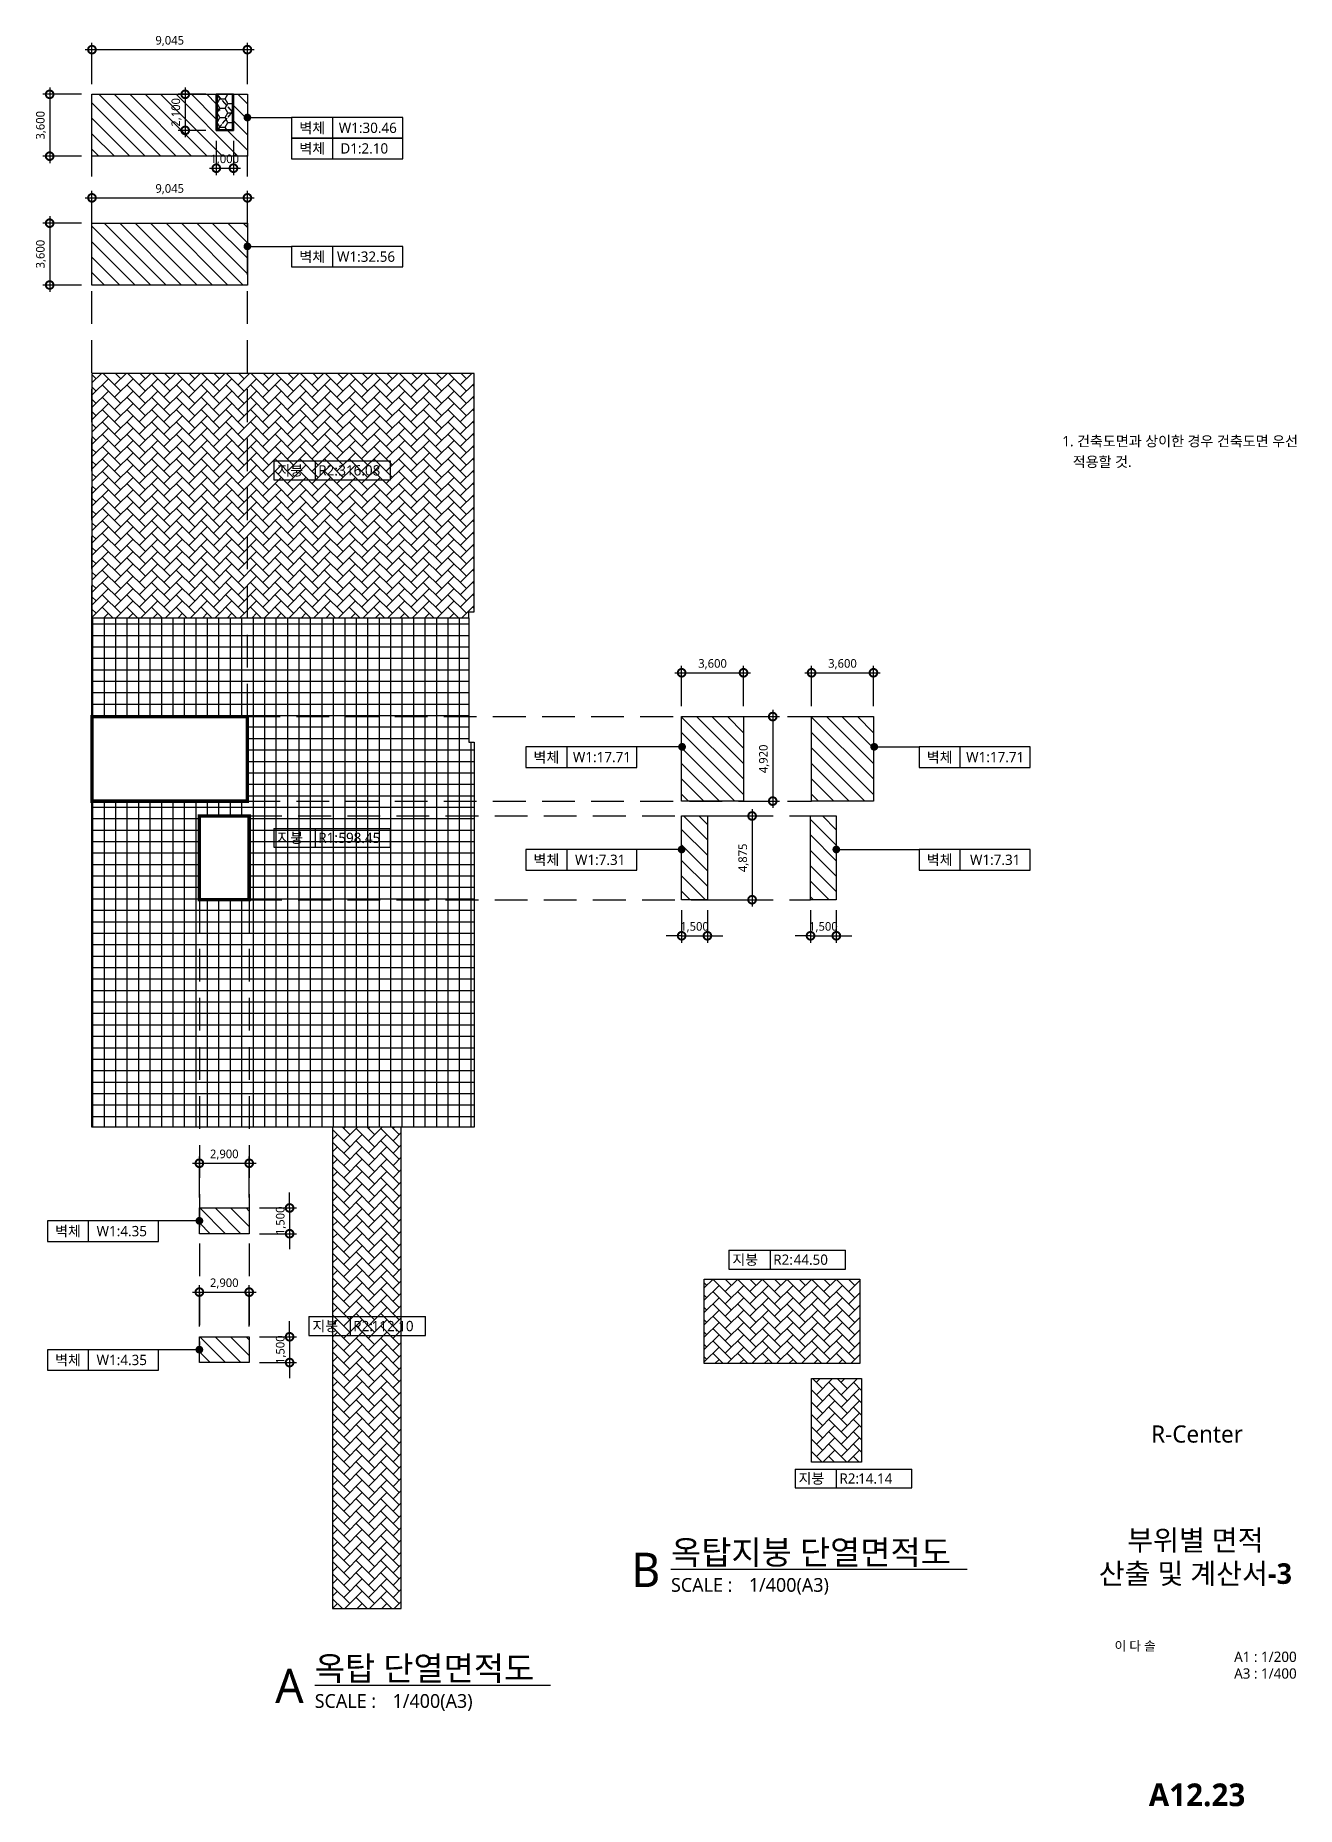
# Model space of a CAD drawing. Header units: millimetres. Extents: x 9300 to 665690, y 4200 to 114736.
# Drawn here: x 424112 to 497490, y 5915 to 109009 of the extents above; entities that cross this region are included whole.
import ezdxf
from ezdxf.enums import TextEntityAlignment as Align

# ---------------------------------------------------------------- set-up
doc = ezdxf.new("R2010")
doc.units = ezdxf.units.MM
doc.header["$LTSCALE"] = 200
for name, pattern in [('HIDDEN2', [4.7625, 3.175, -1.5875]), ('PHANTOM2', [1.25, 0.625, -0.125, 0.125, -0.125, 0.125, -0.125]), ('XR-ELEV$0$XR02-F23-FS-2-E$0$SK_DASHDOT', [12, 10, -1, 0, -1])]:
    doc.linetypes.add(name, pattern=pattern)
doc.layers.get('DEFPOINTS').update_dxf_attribs({"color": 137})
for name, color, linetype in [('DIM-INT', 7, 'Continuous'), ('DOOR', 6, 'Continuous'), ('ELE4', 4, 'Continuous'), ('ETC-보조선', 7, 'Continuous'), ('HAT', 8, 'Continuous'), ('SYM', 6, 'Continuous'), ('SYM-LEAD', 6, 'Continuous'), ('TEXT', 3, 'Continuous'), ('TEXT-NOTE', 6, 'Continuous'), ('XR-SHEET$0$TITLE', 7, 'Continuous'), ('XR-SHEET$1$SHT', 5, 'Continuous'), ('XR-SHEET$1$TEXT', 3, 'Continuous'), ('방화구획(기존 가운건축 계획)', 243, 'Continuous')]:
    doc.layers.add(name, color=color, linetype=linetype)
doc.styles.add('$0$스타일1', font='malgun.ttf')
doc.styles.add('XR-SHEET$0$굴림체(옥산)', font='GulimChe.ttf')
doc.styles.add('맑은고딕B', font='malgunbd.ttf')
doc.styles.add('스타일1', font='malgun.ttf')
doc.styles.add('스타일2', font='malgunbd.ttf')
doc.dimstyles.new('CJA', dxfattribs={"dimscale": 300, "dimtxt": 2.7, "dimasz": 1, "dimexe": 2, "dimexo": 3, "dimgap": 1, "dimtad": 1, "dimdec": 0, "dimzin": 1, "dimdsep": 46, "dimlunit": 6, "dimtxsty": '$0$스타일1', "dimblk": 'CJDOT', "dimcen": 0.09, "dimdle": 1, "dimclrd": 256, "dimclre": 256, "dimclrt": 3, "dimadec": 0, "dimazin": 0, "dimtfac": 1, "dimtdec": 0, "dimtix": 1, "dimtmove": 2, "dimatfit": 3, "dimldrblk": 'CJDOT', "dimfxl": 1, "dimtolj": 1, "dimtzin": 1, "dimarcsym": 0})
doc.dimstyles.new('DIM-QD 1', dxfattribs={"dimtxt": 3, "dimasz": 1.5, "dimexe": 1, "dimexo": 0, "dimgap": 1, "dimtad": 1, "dimdec": 3, "dimdsep": 46, "dimlunit": 6, "dimtxsty": '$0$스타일1', "dimblk1": 'ARCHTICK', "dimblk2": 'ARCHTICK', "dimsah": 1, "dimcen": 0, "dimclrd": 256, "dimclre": 256, "dimclrt": 3, "dimazin": 2, "dimtfac": 1, "dimtdec": 3, "dimtix": 1, "dimtmove": 2, "dimatfit": 3, "dimldrblk": 'ARCHTICK', "dimfxl": 1, "dimtolj": 1, "dimtzin": 0, "dimarcsym": 0})
pattern_1 = [(135, (-31544.64, 7251.75), (-449.0128, -449.0128), [])]
pattern_2 = [(135, (-2130.5, 12056.3), (-449.0128, -449.0128), [])]

msp = doc.modelspace()

# ---------------------------------------------------------------- texts
at = {"layer": 'TEXT', "style": '스타일1'}
for s, p in [('1. 건축도면과 상이한 경우 건축도면 우선', (483856.9, 84911.1)), ('   적용할 것.', (483856.9, 83711.1))]:
    msp.add_text(s, height=600, dxfattribs=at).set_placement(p, align=Align.BOTTOM_LEFT)
msp.add_text('R-Center', height=1000, dxfattribs=at).set_placement((491700, 27600), align=Align.MIDDLE_CENTER)

# ---------------------------------------------------------------- blocks, each defined once
blk = doc.blocks.new('XR-SHEET$0$TITLE')
at = {"layer": 'XR-SHEET$0$TITLE', "true_color": 0x000000, "style": 'XR-SHEET$0$굴림체(옥산)'}
for tag, height, p in [('동명칭', 6, (776.77, -457.26)), ('SCALE-A1', 3, (797.5, -522)), ('SCALE-A3', 3, (797.5, -527)), ('DATA', 3, (797.5, -540))]:
    blk.add_attdef(tag, text='', height=height, dxfattribs=at).set_placement(p, align=Align.MIDDLE)
for tag, height, p in [('TITLE1', 6, (776.5, -479.4)), ('TITLE4', 6, (776.5, -484.39)), ('TITLE2', 6, (776.5, -489)), ('TITLE5', 6, (776.5, -493.99)), ('TITLE3', 6, (776.5, -498.7)), ('NAME-1', 3, (760.16, -517.5)), ('NAME-2', 3, (760.16, -526.5)), ('A0.00', 7, (776.5, -561))]:
    blk.add_attdef(tag, text='', height=height, dxfattribs=at).set_placement(p, align=Align.MIDDLE_CENTER)
blk = doc.blocks.new('_DotSmall')
at = {"color": 0, "linetype": 'ByBlock', "const_width": 0.5}
blk.add_lwpolyline([(-0.0625, 0, 1), (0.0625, 0, 1)], format="xyb", close=True, dxfattribs=at)
blk = doc.blocks.new('*D63')
at = {"layer": 'DEFPOINTS', "color": 0, "transparency": 16777216}
for p in [(434635, 105580), (432825, 103480), (434635, 103480)]:
    blk.add_point(p, dxfattribs=at)
at = {"layer": 'DIM-INT', "color": 7, "lineweight": -2, "transparency": 16777216}
for p, q in [((434035, 105580), (432425, 105580)), ((432825, 105980), (432825, 103080)), ((434035, 103480), (432425, 103480))]:
    blk.add_line(p, q, dxfattribs=at)
at = {"layer": 'DIM-INT', "color": 7, "lineweight": -2, "transparency": 16777216, "xscale": 900, "yscale": 900, "zscale": 900}
for p, rotation in [((432825, 105580), 90), ((432825, 103480), 270)]:
    blk.add_blockref('_DotSmall', p, dxfattribs=dict(at, rotation=rotation))
at = {"layer": 'DIM-INT', "color": 3, "transparency": 16777216, "insert": (432323, 104530), "char_height": 500, "attachment_point": 5, "rotation": 90, "style": '스타일1'}
blk.add_mtext('\\A1;2,100', dxfattribs=at)
blk = doc.blocks.new('CJDOT')
blk.add_line((-2, 0), (2, 0))
at = {"const_width": 0.5}
blk.add_lwpolyline([(-0.25, 0, 1), (0.25, 0, 1)], format="xyb", close=True, dxfattribs=at)
blk = doc.blocks.new('*D64')
at = {"layer": 'DEFPOINTS', "color": 0, "transparency": 16777216}
for p in [(434635, 103480), (435635, 103480), (435635, 101280)]:
    blk.add_point(p, dxfattribs=at)
at = {"layer": 'DIM-INT', "color": 7, "lineweight": -2, "transparency": 16777216}
for p, q in [((434635, 102880), (434635, 100880)), ((435635, 102880), (435635, 100880)), ((434235, 101280), (436035, 101280))]:
    blk.add_line(p, q, dxfattribs=at)
at = {"layer": 'DIM-INT', "color": 7, "lineweight": -2, "transparency": 16777216, "xscale": 900, "yscale": 900, "zscale": 900, "rotation": 180}
blk.add_blockref('_DotSmall', (434635, 101280), dxfattribs=at)
at = {"layer": 'DIM-INT', "color": 7, "lineweight": -2, "transparency": 16777216, "xscale": 900, "yscale": 900, "zscale": 900}
blk.add_blockref('_DotSmall', (435635, 101280), dxfattribs=at)
at = {"layer": 'DIM-INT', "color": 3, "transparency": 16777216, "insert": (435125, 101782), "char_height": 500, "attachment_point": 5, "style": '스타일1'}
blk.add_mtext('\\A1;1,000', dxfattribs=at)
blk = doc.blocks.new('에너지3')
at = {"layer": 'TEXT-NOTE', "color": 6}
for p, q in [((-5100, 0), (5100, 0)), ((-5100, 0), (-5100, -1650)), ((-1500, 0), (-1500, -1650)), ((5100, -1650), (5100, 0)), ((-5100, -1650), (5100, -1650))]:
    blk.add_line(p, q, dxfattribs=at)
at = {"layer": 'TEXT-NOTE', "color": 3, "style": '스타일1'}
for tag, p in [('바닥', (-4800, -824)), ('F1:', (-1221, -824)), ('000.00', (1147, -824))]:
    blk.add_attdef(tag, text='', height=900, dxfattribs=at).set_placement(p, align=Align.MIDDLE_LEFT)
blk = doc.blocks.new('_ARCHTICK')
at = {"color": 0, "linetype": 'ByBlock', "const_width": 0.15}
blk.add_lwpolyline([(-0.5, -0.5), (0.5, 0.5)], dxfattribs=at)
blk = doc.blocks.new('SECTION ROOM NAME')
at = {"layer": 'TEXT-NOTE', "color": 6}
for p, q in [((-261, 0), (1769, 0)), ((1769, 0), (1769, -600)), ((1769, -600), (-261, -600))]:
    blk.add_line(p, q, dxfattribs=at)
blk.add_lwpolyline([(-1461, 0), (-261, 0), (-261, -600), (-1461, -600)], close=True, dxfattribs=at)
at = {"layer": 'TEXT-NOTE', "color": 3, "style": '스타일1'}
for tag, p in [('101', (-908, -298)), ('실명', (754, -341))]:
    blk.add_attdef(tag, text='', height=300, dxfattribs=at).set_placement(p, align=Align.MIDDLE)
blk = doc.blocks.new('*D49')
at = {"layer": 'DEFPOINTS', "color": 0, "transparency": 16777216}
for p in [(427400, 105580), (424940, 101980), (427400, 101980)]:
    blk.add_point(p, dxfattribs=at)
at = {"layer": 'DIM-INT', "color": 7, "lineweight": -2, "transparency": 16777216}
for p, q in [((426800, 105580), (424540, 105580)), ((424940, 105980), (424940, 101580)), ((426800, 101980), (424540, 101980))]:
    blk.add_line(p, q, dxfattribs=at)
at = {"layer": 'DIM-INT', "color": 7, "lineweight": -2, "transparency": 16777216, "xscale": 900, "yscale": 900, "zscale": 900}
for p, rotation in [((424940, 105580), 90), ((424940, 101980), 270)]:
    blk.add_blockref('_DotSmall', p, dxfattribs=dict(at, rotation=rotation))
at = {"layer": 'DIM-INT', "color": 3, "transparency": 16777216, "insert": (424440, 103780), "char_height": 500, "attachment_point": 5, "rotation": 90, "style": '스타일1'}
blk.add_mtext('\\A1;3,600', dxfattribs=at)
blk = doc.blocks.new('*D50')
at = {"layer": 'DEFPOINTS', "color": 0, "transparency": 16777216}
for p in [(436445, 108180), (427400, 105580), (436445, 105580)]:
    blk.add_point(p, dxfattribs=at)
at = {"layer": 'DIM-INT', "color": 7, "lineweight": -2, "transparency": 16777216}
for p, q in [((427400, 106180), (427400, 108580)), ((436445, 106180), (436445, 108580)), ((427000, 108180), (436845, 108180))]:
    blk.add_line(p, q, dxfattribs=at)
at = {"layer": 'DIM-INT', "color": 7, "lineweight": -2, "transparency": 16777216, "xscale": 900, "yscale": 900, "zscale": 900, "rotation": 180}
blk.add_blockref('_DotSmall', (427400, 108180), dxfattribs=at)
at = {"layer": 'DIM-INT', "color": 7, "lineweight": -2, "transparency": 16777216, "xscale": 900, "yscale": 900, "zscale": 900}
blk.add_blockref('_DotSmall', (436445, 108180), dxfattribs=at)
at = {"layer": 'DIM-INT', "color": 3, "transparency": 16777216, "insert": (431923, 108681), "char_height": 500, "attachment_point": 5, "style": '스타일1'}
blk.add_mtext('\\A1;9,045', dxfattribs=at)
blk = doc.blocks.new('*D51')
at = {"layer": 'DEFPOINTS', "color": 0, "transparency": 16777216}
for p in [(427400, 98080), (424940, 94480), (427400, 94480)]:
    blk.add_point(p, dxfattribs=at)
at = {"layer": 'DIM-INT', "color": 7, "lineweight": -2, "transparency": 16777216}
for p, q in [((426800, 98080), (424540, 98080)), ((424940, 98480), (424940, 94080)), ((426800, 94480), (424540, 94480))]:
    blk.add_line(p, q, dxfattribs=at)
at = {"layer": 'DIM-INT', "color": 7, "lineweight": -2, "transparency": 16777216, "xscale": 900, "yscale": 900, "zscale": 900}
for p, rotation in [((424940, 98080), 90), ((424940, 94480), 270)]:
    blk.add_blockref('_DotSmall', p, dxfattribs=dict(at, rotation=rotation))
at = {"layer": 'DIM-INT', "color": 3, "transparency": 16777216, "insert": (424440, 96280), "char_height": 500, "attachment_point": 5, "rotation": 90, "style": '스타일1'}
blk.add_mtext('\\A1;3,600', dxfattribs=at)
blk = doc.blocks.new('*D52')
at = {"layer": 'DEFPOINTS', "color": 0, "transparency": 16777216}
for p in [(436445, 99555), (427400, 98080), (436445, 98080)]:
    blk.add_point(p, dxfattribs=at)
at = {"layer": 'DIM-INT', "color": 7, "lineweight": -2, "transparency": 16777216}
for p, q in [((427000, 99555), (436845, 99555)), ((427400, 98680), (427400, 99955)), ((436445, 98680), (436445, 99955))]:
    blk.add_line(p, q, dxfattribs=at)
at = {"layer": 'DIM-INT', "color": 7, "lineweight": -2, "transparency": 16777216, "xscale": 900, "yscale": 900, "zscale": 900, "rotation": 180}
blk.add_blockref('_DotSmall', (427400, 99555), dxfattribs=at)
at = {"layer": 'DIM-INT', "color": 7, "lineweight": -2, "transparency": 16777216, "xscale": 900, "yscale": 900, "zscale": 900}
blk.add_blockref('_DotSmall', (436445, 99555), dxfattribs=at)
at = {"layer": 'DIM-INT', "color": 3, "transparency": 16777216, "insert": (431923, 100056), "char_height": 500, "attachment_point": 5, "style": '스타일1'}
blk.add_mtext('\\A1;9,045', dxfattribs=at)
blk = doc.blocks.new('*D53')
at = {"layer": 'DEFPOINTS', "color": 0, "transparency": 16777216}
for p in [(465311, 69360), (465311, 64440), (467011, 64440)]:
    blk.add_point(p, dxfattribs=at)
at = {"layer": 'DIM-INT', "color": 7, "lineweight": -2, "transparency": 16777216}
for p, q in [((465911, 69360), (467411, 69360)), ((467011, 69760), (467011, 64040)), ((465911, 64440), (467411, 64440))]:
    blk.add_line(p, q, dxfattribs=at)
at = {"layer": 'DIM-INT', "color": 7, "lineweight": -2, "transparency": 16777216, "xscale": 900, "yscale": 900, "zscale": 900}
for p, rotation in [((467011, 69360), 90), ((467011, 64440), 270)]:
    blk.add_blockref('_DotSmall', p, dxfattribs=dict(at, rotation=rotation))
at = {"layer": 'DIM-INT', "color": 3, "transparency": 16777216, "insert": (466510, 66900), "char_height": 500, "attachment_point": 5, "rotation": 90, "style": '스타일1'}
blk.add_mtext('\\A1;4,920', dxfattribs=at)
blk = doc.blocks.new('*D54')
at = {"layer": 'DEFPOINTS', "color": 0, "transparency": 16777216}
for p in [(465311, 71910), (461711, 69360), (465311, 69360)]:
    blk.add_point(p, dxfattribs=at)
at = {"layer": 'DIM-INT', "color": 7, "lineweight": -2, "transparency": 16777216}
for p, q in [((461711, 69960), (461711, 72310)), ((465311, 69960), (465311, 72310)), ((461311, 71910), (465711, 71910))]:
    blk.add_line(p, q, dxfattribs=at)
at = {"layer": 'DIM-INT', "color": 7, "lineweight": -2, "transparency": 16777216, "xscale": 900, "yscale": 900, "zscale": 900, "rotation": 180}
blk.add_blockref('_DotSmall', (461711, 71910), dxfattribs=at)
at = {"layer": 'DIM-INT', "color": 7, "lineweight": -2, "transparency": 16777216, "xscale": 900, "yscale": 900, "zscale": 900}
blk.add_blockref('_DotSmall', (465311, 71910), dxfattribs=at)
at = {"layer": 'DIM-INT', "color": 3, "transparency": 16777216, "insert": (463511, 72410), "char_height": 500, "attachment_point": 5, "style": '스타일1'}
blk.add_mtext('\\A1;3,600', dxfattribs=at)
blk = doc.blocks.new('*D55')
at = {"layer": 'DEFPOINTS', "color": 0, "transparency": 16777216}
for p in [(463211, 63575), (463211, 58700), (465811, 58700)]:
    blk.add_point(p, dxfattribs=at)
at = {"layer": 'DIM-INT', "color": 7, "lineweight": -2, "transparency": 16777216}
for p, q in [((465811, 63975), (465811, 58300)), ((463811, 63575), (466211, 63575)), ((463811, 58700), (466211, 58700))]:
    blk.add_line(p, q, dxfattribs=at)
at = {"layer": 'DIM-INT', "color": 7, "lineweight": -2, "transparency": 16777216, "xscale": 900, "yscale": 900, "zscale": 900}
for p, rotation in [((465811, 63575), 90), ((465811, 58700), 270)]:
    blk.add_blockref('_DotSmall', p, dxfattribs=dict(at, rotation=rotation))
at = {"layer": 'DIM-INT', "color": 3, "transparency": 16777216, "insert": (465310, 61138), "char_height": 500, "attachment_point": 5, "rotation": 90, "style": '스타일1'}
blk.add_mtext('\\A1;4,875', dxfattribs=at)
blk = doc.blocks.new('*D56')
at = {"layer": 'DEFPOINTS', "color": 0, "transparency": 16777216}
for p in [(461711, 58700), (463211, 58700), (463211, 56600)]:
    blk.add_point(p, dxfattribs=at)
at = {"layer": 'DIM-INT', "color": 7, "lineweight": -2, "transparency": 16777216}
for p, q in [((461711, 58100), (461711, 56200)), ((463211, 58100), (463211, 56200)), ((461711, 56600), (460811, 56600)), ((461711, 56600), (463211, 56600)), ((463211, 56600), (464111, 56600))]:
    blk.add_line(p, q, dxfattribs=at)
at = {"layer": 'DIM-INT', "color": 7, "lineweight": -2, "transparency": 16777216, "xscale": 900, "yscale": 900, "zscale": 900}
blk.add_blockref('_DotSmall', (461711, 56600), dxfattribs=at)
at = {"layer": 'DIM-INT', "color": 7, "lineweight": -2, "transparency": 16777216, "xscale": 900, "yscale": 900, "zscale": 900, "rotation": 180}
blk.add_blockref('_DotSmall', (463211, 56600), dxfattribs=at)
at = {"layer": 'DIM-INT', "color": 3, "transparency": 16777216, "insert": (462461, 57102), "char_height": 500, "attachment_point": 5, "style": '스타일1'}
blk.add_mtext('\\A1;1,500', dxfattribs=at)
blk = doc.blocks.new('*D57')
at = {"layer": 'DEFPOINTS', "color": 0, "transparency": 16777216}
for p in [(469211, 58700), (470711, 58700), (470711, 56600)]:
    blk.add_point(p, dxfattribs=at)
at = {"layer": 'DIM-INT', "color": 7, "lineweight": -2, "transparency": 16777216}
for p, q in [((469211, 58100), (469211, 56200)), ((470711, 58100), (470711, 56200)), ((469211, 56600), (468311, 56600)), ((469211, 56600), (470711, 56600)), ((470711, 56600), (471611, 56600))]:
    blk.add_line(p, q, dxfattribs=at)
at = {"layer": 'DIM-INT', "color": 7, "lineweight": -2, "transparency": 16777216, "xscale": 900, "yscale": 900, "zscale": 900}
blk.add_blockref('_DotSmall', (469211, 56600), dxfattribs=at)
at = {"layer": 'DIM-INT', "color": 7, "lineweight": -2, "transparency": 16777216, "xscale": 900, "yscale": 900, "zscale": 900, "rotation": 180}
blk.add_blockref('_DotSmall', (470711, 56600), dxfattribs=at)
at = {"layer": 'DIM-INT', "color": 3, "transparency": 16777216, "insert": (469961, 57102), "char_height": 500, "attachment_point": 5, "style": '스타일1'}
blk.add_mtext('\\A1;1,500', dxfattribs=at)
blk = doc.blocks.new('*D58')
at = {"layer": 'DEFPOINTS', "color": 0, "transparency": 16777216}
for p in [(436550, 40760), (436550, 39260), (438900, 39260)]:
    blk.add_point(p, dxfattribs=at)
at = {"layer": 'DIM-INT', "color": 7, "lineweight": -2, "transparency": 16777216}
for p, q in [((438900, 40760), (438900, 41660)), ((437150, 40760), (439300, 40760)), ((438900, 40760), (438900, 39260)), ((437150, 39260), (439300, 39260)), ((438900, 39260), (438900, 38360))]:
    blk.add_line(p, q, dxfattribs=at)
at = {"layer": 'DIM-INT', "color": 7, "lineweight": -2, "transparency": 16777216, "xscale": 900, "yscale": 900, "zscale": 900}
for p, rotation in [((438900, 40760), 270), ((438900, 39260), 90)]:
    blk.add_blockref('_DotSmall', p, dxfattribs=dict(at, rotation=rotation))
at = {"layer": 'DIM-INT', "color": 3, "transparency": 16777216, "insert": (438398, 40010), "char_height": 500, "attachment_point": 5, "rotation": 90, "style": '스타일1'}
blk.add_mtext('\\A1;1,500', dxfattribs=at)
blk = doc.blocks.new('*D59')
at = {"layer": 'DEFPOINTS', "color": 0, "transparency": 16777216}
for p in [(436550, 43360), (433650, 40760), (436550, 40760)]:
    blk.add_point(p, dxfattribs=at)
at = {"layer": 'DIM-INT', "color": 7, "lineweight": -2, "transparency": 16777216}
for p, q in [((433250, 43360), (436950, 43360)), ((433650, 41360), (433650, 43760)), ((436550, 41360), (436550, 43760))]:
    blk.add_line(p, q, dxfattribs=at)
at = {"layer": 'DIM-INT', "color": 7, "lineweight": -2, "transparency": 16777216, "xscale": 900, "yscale": 900, "zscale": 900, "rotation": 180}
blk.add_blockref('_DotSmall', (433650, 43360), dxfattribs=at)
at = {"layer": 'DIM-INT', "color": 7, "lineweight": -2, "transparency": 16777216, "xscale": 900, "yscale": 900, "zscale": 900}
blk.add_blockref('_DotSmall', (436550, 43360), dxfattribs=at)
at = {"layer": 'DIM-INT', "color": 3, "transparency": 16777216, "insert": (435100, 43861), "char_height": 500, "attachment_point": 5, "style": '스타일1'}
blk.add_mtext('\\A1;2,900', dxfattribs=at)
blk = doc.blocks.new('*D60')
at = {"layer": 'DEFPOINTS', "color": 0, "transparency": 16777216}
for p in [(436550, 33260), (436550, 31760), (438900, 31760)]:
    blk.add_point(p, dxfattribs=at)
at = {"layer": 'DIM-INT', "color": 7, "lineweight": -2, "transparency": 16777216}
for p, q in [((438900, 33260), (438900, 34160)), ((437150, 33260), (439300, 33260)), ((438900, 33260), (438900, 31760)), ((437150, 31760), (439300, 31760)), ((438900, 31760), (438900, 30860))]:
    blk.add_line(p, q, dxfattribs=at)
at = {"layer": 'DIM-INT', "color": 7, "lineweight": -2, "transparency": 16777216, "xscale": 900, "yscale": 900, "zscale": 900}
for p, rotation in [((438900, 33260), 270), ((438900, 31760), 90)]:
    blk.add_blockref('_DotSmall', p, dxfattribs=dict(at, rotation=rotation))
at = {"layer": 'DIM-INT', "color": 3, "transparency": 16777216, "insert": (438398, 32510), "char_height": 500, "attachment_point": 5, "rotation": 90, "style": '스타일1'}
blk.add_mtext('\\A1;1,500', dxfattribs=at)
blk = doc.blocks.new('*D61')
at = {"layer": 'DEFPOINTS', "color": 0, "transparency": 16777216}
for p in [(436550, 35860), (433650, 33260), (436550, 33260)]:
    blk.add_point(p, dxfattribs=at)
at = {"layer": 'DIM-INT', "color": 7, "lineweight": -2, "transparency": 16777216}
for p, q in [((433650, 33860), (433650, 36260)), ((436550, 33860), (436550, 36260)), ((433250, 35860), (436950, 35860))]:
    blk.add_line(p, q, dxfattribs=at)
at = {"layer": 'DIM-INT', "color": 7, "lineweight": -2, "transparency": 16777216, "xscale": 900, "yscale": 900, "zscale": 900, "rotation": 180}
blk.add_blockref('_DotSmall', (433650, 35860), dxfattribs=at)
at = {"layer": 'DIM-INT', "color": 7, "lineweight": -2, "transparency": 16777216, "xscale": 900, "yscale": 900, "zscale": 900}
blk.add_blockref('_DotSmall', (436550, 35860), dxfattribs=at)
at = {"layer": 'DIM-INT', "color": 3, "transparency": 16777216, "insert": (435100, 36361), "char_height": 500, "attachment_point": 5, "style": '스타일1'}
blk.add_mtext('\\A1;2,900', dxfattribs=at)
blk = doc.blocks.new('dwgtitle')
at = {"layer": 'SYM', "color": 3, "style": '스타일1'}
blk.add_text('SCALE :', height=4, dxfattribs=at).set_placement((12.25, -1.4))
for tag, p, height in [('%%UTITLE', (12.25, 6.59), 7), ('1/100', (34.89, -1.4), 4)]:
    blk.add_attdef(tag, p, '', height=height, dxfattribs=at)
at = {"layer": 'SYM', "color": 6, "style": '스타일2'}
blk.add_attdef('A', text='', height=10, dxfattribs=at).set_placement((4.89, 5), align=Align.MIDDLE)
blk = doc.blocks.new('*D145')
at = {"layer": 'DEFPOINTS', "color": 0, "transparency": 16777216}
for p in [(472871, 71910), (469271, 69360), (472871, 69360)]:
    blk.add_point(p, dxfattribs=at)
at = {"layer": 'DIM-INT', "color": 7, "lineweight": -2, "transparency": 16777216}
for p, q in [((469271, 69960), (469271, 72310)), ((472871, 69960), (472871, 72310)), ((468871, 71910), (473271, 71910))]:
    blk.add_line(p, q, dxfattribs=at)
at = {"layer": 'DIM-INT', "color": 7, "lineweight": -2, "transparency": 16777216, "xscale": 900, "yscale": 900, "zscale": 900, "rotation": 180}
blk.add_blockref('_DotSmall', (469271, 71910), dxfattribs=at)
at = {"layer": 'DIM-INT', "color": 7, "lineweight": -2, "transparency": 16777216, "xscale": 900, "yscale": 900, "zscale": 900}
blk.add_blockref('_DotSmall', (472871, 71910), dxfattribs=at)
at = {"layer": 'DIM-INT', "color": 3, "transparency": 16777216, "insert": (471071, 72410), "char_height": 500, "attachment_point": 5, "style": '스타일1'}
blk.add_mtext('\\A1;3,600', dxfattribs=at)

# ---------------------------------------------------------------- dimensions: what is measured, and where the dimension line sits
at = {"layer": 'DIM-INT'}
for base, p1, p2, angle, override, picture, middle in [((436445, 108180.4), (427400, 105580.4), (436445, 105580.4), 180, {"dimscale": 200, "dimtxt": 2.5, "dimasz": 4.5, "dimtxsty": '스타일1', "dimblk1": 'DotSmall', "dimblk2": 'DotSmall', "dimsah": 1, "dimdle": 2, "dimclrd": 7, "dimclre": 7}, '*D50', (431922.5, 108680.6)), ((424940, 101980.4), (427400, 105580.4), (427400, 101980.4), 90, {"dimscale": 200, "dimtxt": 2.5, "dimasz": 4.5, "dimtxsty": '스타일1', "dimblk1": 'DotSmall', "dimblk2": 'DotSmall', "dimsah": 1, "dimdle": 2, "dimclrd": 7, "dimclre": 7}, '*D49', (424439.7, 103780.4)), ((432825, 103480.4), (434635, 105580.4), (434635, 103480.4), 90, {"dimscale": 200, "dimtxt": 2.5, "dimasz": 4.5, "dimlunit": 6, "dimtxsty": '스타일1', "dimblk1": 'DotSmall', "dimblk2": 'DotSmall', "dimsah": 1, "dimdle": 2, "dimclrd": 7, "dimclre": 7}, '*D63', (432323.4, 104530.4)), ((436445, 99555.4), (427400, 98080.4), (436445, 98080.4), 180, {"dimscale": 200, "dimtxt": 2.5, "dimasz": 4.5, "dimtxsty": '스타일1', "dimblk1": 'DotSmall', "dimblk2": 'DotSmall', "dimsah": 1, "dimdle": 2, "dimclrd": 7, "dimclre": 7}, '*D52', (431922.5, 100055.6)), ((424940, 94480.4), (427400, 98080.4), (427400, 94480.4), 90, {"dimscale": 200, "dimtxt": 2.5, "dimasz": 4.5, "dimtxsty": '스타일1', "dimblk1": 'DotSmall', "dimblk2": 'DotSmall', "dimsah": 1, "dimdle": 2, "dimclrd": 7, "dimclre": 7}, '*D51', (424439.7, 96280.4)), ((465310.5, 71910), (461710.5, 69360), (465310.5, 69360), 180, {"dimscale": 200, "dimtxt": 2.5, "dimasz": 4.5, "dimtxsty": '스타일1', "dimblk1": 'DotSmall', "dimblk2": 'DotSmall', "dimsah": 1, "dimdle": 2, "dimclrd": 7, "dimclre": 7}, '*D54', (463510.5, 72410.3)), ((472870.5, 71910), (469270.5, 69360), (472870.5, 69360), 180, {"dimscale": 200, "dimtxt": 2.5, "dimasz": 4.5, "dimtxsty": '스타일1', "dimblk1": 'DotSmall', "dimblk2": 'DotSmall', "dimsah": 1, "dimdle": 2, "dimclrd": 7, "dimclre": 7}, '*D145', (471070.5, 72410.3)), ((467010.5, 64440), (465310.5, 69360), (465310.5, 64440), 90, {"dimscale": 200, "dimtxt": 2.5, "dimasz": 4.5, "dimtxsty": '스타일1', "dimblk1": 'DotSmall', "dimblk2": 'DotSmall', "dimsah": 1, "dimdle": 2, "dimclrd": 7, "dimclre": 7}, '*D53', (466510.2, 66900)), ((465810.5, 58700), (463210.5, 63575), (463210.5, 58700), 90, {"dimscale": 200, "dimtxt": 2.5, "dimasz": 4.5, "dimtxsty": '스타일1', "dimblk1": 'DotSmall', "dimblk2": 'DotSmall', "dimsah": 1, "dimdle": 2, "dimclrd": 7, "dimclre": 7}, '*D55', (465310.2, 61137.5)), ((463210.5, 56600), (461710.5, 58700), (463210.5, 58700), 180, {"dimscale": 200, "dimtxt": 2.5, "dimasz": 4.5, "dimtxsty": '스타일1', "dimblk1": 'DotSmall', "dimblk2": 'DotSmall', "dimsah": 1, "dimdle": 2, "dimclrd": 7, "dimclre": 7}, '*D56', (462460.5, 57101.6)), ((470710.5, 56600), (469210.5, 58700), (470710.5, 58700), 180, {"dimscale": 200, "dimtxt": 2.5, "dimasz": 4.5, "dimtxsty": '스타일1', "dimblk1": 'DotSmall', "dimblk2": 'DotSmall', "dimsah": 1, "dimdle": 2, "dimclrd": 7, "dimclre": 7}, '*D57', (469960.5, 57101.6)), ((436550, 43360.4), (433650, 40760.4), (436550, 40760.4), 180, {"dimscale": 200, "dimtxt": 2.5, "dimasz": 4.5, "dimtxsty": '스타일1', "dimblk1": 'DotSmall', "dimblk2": 'DotSmall', "dimsah": 1, "dimdle": 2, "dimclrd": 7, "dimclre": 7}, '*D59', (435100, 43860.7)), ((438900, 39260.4), (436550, 40760.4), (436550, 39260.4), 90, {"dimscale": 200, "dimtxt": 2.5, "dimasz": 4.5, "dimtxsty": '스타일1', "dimblk1": 'DotSmall', "dimblk2": 'DotSmall', "dimsah": 1, "dimdle": 2, "dimclrd": 7, "dimclre": 7}, '*D58', (438398.4, 40010.4)), ((436550, 35860.4), (433650, 33260.4), (436550, 33260.4), 180, {"dimscale": 200, "dimtxt": 2.5, "dimasz": 4.5, "dimtxsty": '스타일1', "dimblk1": 'DotSmall', "dimblk2": 'DotSmall', "dimsah": 1, "dimdle": 2, "dimclrd": 7, "dimclre": 7}, '*D61', (435100, 36360.7)), ((438900, 31760.4), (436550, 33260.4), (436550, 31760.4), 90, {"dimscale": 200, "dimtxt": 2.5, "dimasz": 4.5, "dimtxsty": '스타일1', "dimblk1": 'DotSmall', "dimblk2": 'DotSmall', "dimsah": 1, "dimdle": 2, "dimclrd": 7, "dimclre": 7}, '*D60', (438398.4, 32510.4))]:
    dim = msp.add_linear_dim(base=base, p1=p1, p2=p2, angle=angle, dimstyle='CJA', override=override, dxfattribs=at)
    dim.commit()
    dim.dimension.update_dxf_attribs({"geometry": picture, "text_midpoint": middle})
dim = msp.add_linear_dim(base=(435635, 101280.4), p1=(434635, 103480.4), p2=(435635, 103480.4), angle=180, dimstyle='CJA', override={"dimscale": 200, "dimtxt": 2.5, "dimasz": 4.5, "dimlunit": 6, "dimtxsty": '스타일1', "dimblk1": 'DotSmall', "dimblk2": 'DotSmall', "dimsah": 1, "dimdle": 2, "dimclrd": 7, "dimclre": 7}, dxfattribs=at)
dim.commit()
dim.dimension.update_dxf_attribs({"geometry": '*D64', "text_midpoint": (435125, 101782), "dimtype": 160})

# ---------------------------------------------------------------- hatches: boundary and pattern name
at = {"layer": 'HAT'}
h = msp.add_hatch(dxfattribs=at)
h.set_pattern_fill('ANSI31', color=251, scale=200, angle=90)
h.set_pattern_definition(pattern_1)
h.paths.add_polyline_path([(434635, 105580.4), (427400, 105580.4), (427400, 101980.4), (436445, 101980.4), (436445, 105580.4), (435635, 105580.4), (435635, 103480.4), (434635, 103480.4)])
h = msp.add_hatch(dxfattribs=at)
h.set_pattern_fill('HONEY', color=256, scale=100, double=1)
h.set_pattern_definition([(0, (376735, -812.3), (476.25, 274.96306), [317.5, -635]), (120, (376735, -812.3), (-476.25, 274.96307), [317.5, -635]), (60, (376735, -812.3), (1e-06, 549.9261), [-635, 317.5])])
h.paths.add_polyline_path([(434635, 105580.4), (435635, 105580.4), (435635, 103480.4), (434635, 103480.4)])
h = msp.add_hatch(dxfattribs=at)
h.set_pattern_fill('ANSI31', color=251, scale=200, angle=90)
h.set_pattern_definition(pattern_1)
h.paths.add_polyline_path([(436445, 98080.4), (427400, 98080.4), (427400, 94480.4), (436445, 94480.4)])
h = msp.add_hatch(dxfattribs=at)
h.set_pattern_fill('AR-HBONE', color=256, scale=5, double=1)
h.set_pattern_definition([(45, (-5209.44, 145421.7), (0, 718.4205), [1524, -508]), (135, (-4850.23, 145780.9), (7e-14, 718.4205), [1524, -508])])
h.paths.add_polyline_path([(449635, 89335), (427400, 89335), (427400, 75115), (449335, 75115), (449335, 75465), (449635, 75465)])
h = msp.add_hatch(dxfattribs=at)
h.set_pattern_fill('_USER', color=256, scale=666.666667, double=1, pattern_type=0)
h.set_pattern_definition([(0, (-5209.44, 145421.7), (0, 666.6667), []), (90, (-5209.44, 145421.7), (-666.6667, 4e-14), [])])
h.paths.add_polyline_path([(449635, 67870), (449335, 67870), (449335, 75115), (427400, 75115), (427400, 69360), (436445, 69360), (436445, 64440), (427400, 64440), (427400, 45465), (449635, 45465)])
h.paths.add_polyline_path([(436550, 63575), (436550, 58700), (433650, 58700), (433650, 63575)], flags=16)
h = msp.add_hatch(dxfattribs=at)
h.set_pattern_fill('ANSI31', color=251, scale=200, angle=90)
h.set_pattern_definition([(135, (0, 3000), (-449.0128, -449.0128), [])])
h.paths.add_polyline_path([(465310.5, 69360), (461710.5, 69360), (461710.5, 64440), (465310.5, 64440)])
h = msp.add_hatch(dxfattribs=at)
h.set_pattern_fill('ANSI31', color=251, scale=200, angle=90)
h.set_pattern_definition([(135, (7560, 3000), (-449.0128, -449.0128), [])])
h.paths.add_polyline_path([(472870.5, 69360), (469270.5, 69360), (469270.5, 64440), (472870.5, 64440)])
h = msp.add_hatch(dxfattribs=at)
h.set_pattern_fill('ANSI31', color=251, scale=200, angle=90)
h.set_pattern_definition(pattern_2)
h.paths.add_polyline_path([(463210.5, 63575), (461710.5, 63575), (461710.5, 58700), (463210.5, 58700)])
h = msp.add_hatch(dxfattribs=at)
h.set_pattern_fill('ANSI31', color=251, scale=200, angle=90)
h.set_pattern_definition(pattern_2)
h.paths.add_polyline_path([(470710.5, 63575), (469210.5, 63575), (469210.5, 58700), (470710.5, 58700)])
h = msp.add_hatch(dxfattribs=at)
h.set_pattern_fill('AR-HBONE', color=256, scale=5, double=1)
h.set_pattern_definition([(45, (-500, 3000), (0, 718.4205), [1524, -508]), (135, (-140.8, 3359.2), (7e-14, 718.4205), [1524, -508])])
h.paths.add_polyline_path([(441400, 17440), (445400, 17440), (445400, 45465), (441400, 45465)])
h = msp.add_hatch(dxfattribs=at)
h.set_pattern_fill('ANSI31', color=251, scale=200, angle=90)
h.set_pattern_definition([(135, (12828.94, 17.1), (-449.0128, -449.0128), [])])
h.paths.add_polyline_path([(436550, 40760.4), (433650, 40760.4), (433650, 39260.4), (436550, 39260.4)])
h = msp.add_hatch(dxfattribs=at)
h.set_pattern_fill('AR-HBONE', color=256, scale=5, double=1)
h.set_pattern_definition([(45, (261650.4, -114976.53), (0, 718.4205), [1524, -508]), (135, (262009.6, -114617.3), (7e-14, 718.4205), [1524, -508])])
h.paths.add_polyline_path([(472069.7, 31701.5), (463024.7, 31701.5), (463024.7, 36621.5), (472069.7, 36621.5)])
h = msp.add_hatch(dxfattribs=at)
h.set_pattern_fill('ANSI31', color=251, scale=200, angle=90)
h.set_pattern_definition([(135, (12828.94, -7482.9), (-449.0128, -449.0128), [])])
h.paths.add_polyline_path([(436550, 33260.4), (433650, 33260.4), (433650, 31760.4), (436550, 31760.4)])
h = msp.add_hatch(dxfattribs=at)
h.set_pattern_fill('AR-HBONE', color=256, scale=5, double=1)
h.set_pattern_definition([(45, (35624.74, -29738.5), (0, 718.4205), [1524, -508]), (135, (35983.95, -29379.3), (7e-14, 718.4205), [1524, -508])])
h.paths.add_polyline_path([(469274.7, 30836.5), (472174.7, 30836.5), (472174.7, 25961.5), (469274.7, 25961.5)])

# ---------------------------------------------------------------- linework, layer by layer
at = {"layer": 'DOOR'}
for q in [(434635, 105580.4), (435635, 103480.4)]:
    msp.add_line((434635, 103480.4), q, dxfattribs=at)
at = {"layer": 'DOOR', "ltscale": 100}
for p, q in [((434710, 104680.4), (434860, 104680.4)), ((434785, 104605.4), (434785, 104756))]:
    msp.add_line(p, q, dxfattribs=at)
at = {"layer": 'DOOR', "color": 3}
msp.add_lwpolyline([(434635, 103480.4), (435635, 103480.4), (435635, 105580.4), (434635, 105580.4), (434635, 103480.4)], dxfattribs=at)
at = {"layer": 'DOOR'}
msp.add_lwpolyline([(434685, 103530.4), (435585, 103530.4), (435585, 105580.4), (434685, 105580.4)], close=True, dxfattribs=at)
at = {"layer": 'DOOR', "linetype": 'XR-ELEV$0$XR02-F23-FS-2-E$0$SK_DASHDOT', "ltscale": 0.2}
msp.add_lwpolyline([(434685, 103530.4), (435585, 104555.8), (434685, 105580.4)], dxfattribs=at)
at = {"layer": 'DOOR', "ltscale": 100}
msp.add_circle((434785, 104681), 37.5, dxfattribs=at)
at = {"layer": 'ELE4', "color": 2, "ltscale": 1.2}
for points in [[(427400, 101980.4), (427400, 105580.4), (436445, 105580.4), (436445, 101980.4)], [(434635, 105580.4), (435635, 105580.4), (435635, 103480.4), (434635, 103480.4)], [(427400, 94480.4), (427400, 98080.4), (436445, 98080.4), (436445, 94480.4)], [(427400, 69360), (427400, 75115), (449335, 75115), (449335, 67870), (449635, 67870), (449635, 45465), (427400, 45465), (427400, 64440), (436445, 64440), (436445, 69360)], [(461710.5, 69360), (465310.5, 69360), (465310.5, 64440), (461710.5, 64440)], [(469270.5, 69360), (472870.5, 69360), (472870.5, 64440), (469270.5, 64440)], [(461710.5, 63575), (463210.5, 63575), (463210.5, 58700), (461710.5, 58700)], [(469210.5, 63575), (470710.5, 63575), (470710.5, 58700), (469210.5, 58700)], [(441400, 17440), (445400, 17440), (445400, 45465), (441400, 45465)], [(436550, 40760.4), (436550, 39260.4), (433650, 39260.4), (433650, 40760.4)], [(472069.7, 31701.5), (463024.7, 31701.5), (463024.7, 36621.5), (472069.7, 36621.5)], [(436550, 33260.4), (436550, 31760.4), (433650, 31760.4), (433650, 33260.4)], [(469274.7, 30836.5), (472174.7, 30836.5), (472174.7, 25961.5), (469274.7, 25961.5)]]:
    msp.add_lwpolyline(points, close=True, dxfattribs=at)
msp.add_lwpolyline([(449335, 75115), (449335, 75465), (449635, 75465), (449635, 89335), (427400, 89335), (427400, 75115), (449335, 75115)], dxfattribs=at)
at = {"layer": 'ETC-보조선', "linetype": 'HIDDEN2', "ltscale": 3}
for p, q in [((427400, 69360), (427400, 102030.4)), ((436445, 69360), (436445, 102030.4)), ((436445, 69360), (469270.5, 69360)), ((436445, 64440), (469270.5, 64440)), ((436550, 63575), (469210.5, 63575)), ((433650, 58700), (433650, 32760.4)), ((436550, 58700), (469210.5, 58700)), ((436550, 58700), (436550, 32760.4))]:
    msp.add_line(p, q, dxfattribs=at)
at = {"layer": '방화구획(기존 가운건축 계획)', "color": 2, "linetype": 'PHANTOM2', "ltscale": 6, "const_width": 200}
for points in [[(436445, 69360), (427400, 69360), (427400, 64440), (436445, 64440)], [(436550, 63575), (433650, 63575), (433650, 58700), (436550, 58700)]]:
    msp.add_lwpolyline(points, close=True, dxfattribs=at)

# ---------------------------------------------------------------- block references
at = {"layer": 'ELE4'}
ref = msp.add_blockref('에너지3', (441381.2, 84241.1), dxfattribs=dict(at, xscale=0.6653810018296882, yscale=0.6653810018296882, zscale=0.6653810018296882))
ref.add_attrib('000.00', '        316.08', dxfattribs={"layer": 'TEXT-NOTE', "color": 3, "height": 598.843, "style": '스타일1'}).set_placement((442144.3, 83692.6), align=Align.MIDDLE_CENTER)
ref.add_attrib('F1:', 'R2:', dxfattribs={"layer": 'TEXT-NOTE', "color": 3, "height": 598.84, "style": '스타일1'}).set_placement((440568.7, 83692.6), align=Align.MIDDLE_LEFT)
ref.add_attrib('바닥', '지붕', dxfattribs={"layer": 'TEXT-NOTE', "color": 3, "height": 598.84, "style": '스타일1'}).set_placement((438187.4, 83692.6), align=Align.MIDDLE_LEFT)
ref = msp.add_blockref('에너지3', (441381.2, 62851), dxfattribs=dict(at, xscale=0.6653810018296882, yscale=0.6653810018296882, zscale=0.6653810018296882))
ref.add_attrib('000.00', '        598.45', dxfattribs={"layer": 'TEXT-NOTE', "color": 3, "height": 598.843, "style": '스타일1'}).set_placement((442144.3, 62302.5), align=Align.MIDDLE_CENTER)
ref.add_attrib('F1:', 'R1:', dxfattribs={"layer": 'TEXT-NOTE', "color": 3, "height": 598.84, "style": '스타일1'}).set_placement((440568.7, 62302.5), align=Align.MIDDLE_LEFT)
ref.add_attrib('바닥', '지붕', dxfattribs={"layer": 'TEXT-NOTE', "color": 3, "height": 598.84, "style": '스타일1'}).set_placement((438187.4, 62302.5), align=Align.MIDDLE_LEFT)
ref = msp.add_blockref('에너지3', (467854.8, 38298.2), dxfattribs=dict(at, xscale=0.6653810018296882, yscale=0.6653810018296882, zscale=0.6653810018296882))
ref.add_attrib('000.00', '      44.50', dxfattribs={"layer": 'TEXT-NOTE', "color": 3, "height": 598.843, "style": '스타일1'}).set_placement((468617.8, 37749.7), align=Align.MIDDLE_CENTER)
ref.add_attrib('F1:', 'R2:', dxfattribs={"layer": 'TEXT-NOTE', "color": 3, "height": 598.84, "style": '스타일1'}).set_placement((467042.3, 37749.7), align=Align.MIDDLE_LEFT)
ref.add_attrib('바닥', '지붕', dxfattribs={"layer": 'TEXT-NOTE', "color": 3, "height": 598.84, "style": '스타일1'}).set_placement((464661, 37749.7), align=Align.MIDDLE_LEFT)
ref = msp.add_blockref('에너지3', (443419.7, 34433.6), dxfattribs=dict(at, xscale=0.6653810018296882, yscale=0.6653810018296882, zscale=0.6653810018296882))
ref.add_attrib('000.00', '       112.10', dxfattribs={"layer": 'TEXT-NOTE', "color": 3, "height": 598.843, "style": '스타일1'}).set_placement((444182.7, 33885.1), align=Align.MIDDLE_CENTER)
ref.add_attrib('F1:', 'R2:', dxfattribs={"layer": 'TEXT-NOTE', "color": 3, "height": 598.84, "style": '스타일1'}).set_placement((442607.2, 33885.1), align=Align.MIDDLE_LEFT)
ref.add_attrib('바닥', '지붕', dxfattribs={"layer": 'TEXT-NOTE', "color": 3, "height": 598.84, "style": '스타일1'}).set_placement((440225.8, 33885.1), align=Align.MIDDLE_LEFT)
ref = msp.add_blockref('에너지3', (471706.1, 25559.9), dxfattribs=dict(at, xscale=0.6653810018296882, yscale=0.6653810018296882, zscale=0.6653810018296882))
ref.add_attrib('000.00', '     14.14', dxfattribs={"layer": 'TEXT-NOTE', "color": 3, "height": 598.84, "style": '스타일1'}).set_placement((472469.2, 25011.3), align=Align.MIDDLE_CENTER)
ref.add_attrib('F1:', 'R2:', dxfattribs={"layer": 'TEXT-NOTE', "color": 3, "height": 598.84, "style": '스타일1'}).set_placement((470893.6, 25011.3), align=Align.MIDDLE_LEFT)
ref.add_attrib('바닥', '지붕', dxfattribs={"layer": 'TEXT-NOTE', "color": 3, "height": 598.84, "style": '스타일1'}).set_placement((468512.3, 25011.3), align=Align.MIDDLE_LEFT)
at = {"layer": 'SYM'}
ref = msp.add_blockref('dwgtitle', (458641.6, 18697.1, -1), dxfattribs=dict(at, xscale=200, yscale=200, zscale=200))
ref.add_attrib('%%UTITLE', '%%u옥탑지붕 단열면적도  ', (461091.1, 20015.1, -1), dxfattribs={"color": 3, "height": 1400, "style": '스타일1'})
ref.add_attrib('1/100', '1/400(A3)', (465620.3, 18417.6, -1), dxfattribs={"color": 3, "height": 800, "style": '스타일1'})
ref.add_attrib('A', 'B', dxfattribs={"color": 6, "height": 2000, "style": '스타일1'}).set_placement((459620.6, 19697.1, -1), align=Align.MIDDLE)
ref = msp.add_blockref('dwgtitle', (437911.9, 11941.1, -1), dxfattribs=dict(at, xscale=200, yscale=200, zscale=200))
ref.add_attrib('%%UTITLE', '%%u옥탑 단열면적도  ', (440361.3, 13259.1, -1), dxfattribs={"color": 3, "height": 1400, "style": '스타일1'})
ref.add_attrib('1/100', '1/400(A3)', (444890.5, 11661.7, -1), dxfattribs={"color": 3, "height": 800, "style": '스타일1'})
ref.add_attrib('A', 'A', dxfattribs={"color": 6, "height": 2000, "style": '스타일1'}).set_placement((438890.8, 12941.1, -1), align=Align.MIDDLE)
at = {"layer": 'TEXT'}
ref = msp.add_blockref('XR-SHEET$0$TITLE', (336400, 0), dxfattribs=dict(at, xscale=200, yscale=200, zscale=200))
ref.add_attrib('TITLE2', '부위별 면적', dxfattribs={"layer": 'XR-SHEET$1$SHT', "color": 4, "true_color": 0x000004, "height": 1200, "style": '맑은고딕B'}).set_placement((491600.1, 21417.2), align=Align.MIDDLE_CENTER)
ref.add_attrib('TITLE3', '산출 및 계산서-3', dxfattribs={"layer": 'XR-SHEET$1$SHT', "color": 4, "true_color": 0x000004, "height": 1200, "style": '맑은고딕B'}).set_placement((491600.1, 19476.3, 2754.3), align=Align.MIDDLE_CENTER)
ref.add_attrib('NAME-1', '이 다 솔', dxfattribs={"layer": 'XR-SHEET$1$TEXT', "color": 3, "true_color": 0x000003, "height": 540, "style": '스타일1'}).set_placement((486900, 15266.5, 2754.3), align=Align.MIDDLE_LEFT)
ref.add_attrib('SCALE-A1', 'A1 : 1/200', dxfattribs={"layer": 'XR-SHEET$1$SHT', "color": 3, "true_color": 0x000003, "height": 600, "style": '스타일1'}).set_placement((495678.2, 14634.4), align=Align.MIDDLE_CENTER)
ref.add_attrib('SCALE-A3', 'A3 : 1/400', dxfattribs={"layer": 'XR-SHEET$1$SHT', "color": 3, "true_color": 0x000003, "height": 600, "style": '스타일1'}).set_placement((495678.2, 13661.5), align=Align.MIDDLE_CENTER)
ref.add_attrib('A0.00', 'A12.23', dxfattribs={"layer": 'XR-SHEET$1$SHT', "color": 4, "true_color": 0x000004, "height": 1321.72, "style": '맑은고딕B'}).set_placement((491700, 6600), align=Align.MIDDLE_CENTER)
at = {"layer": 'TEXT-NOTE'}
ref = msp.add_blockref('SECTION ROOM NAME', (441940.9, 103030.4), dxfattribs=dict(at, xscale=-2, yscale=2, zscale=2, rotation=180))
ref.add_attrib('101', '벽체', dxfattribs={"color": 3, "height": 600, "style": '스타일1'}).set_placement((440219.5, 103630.4), align=Align.MIDDLE)
ref.add_attrib('실명', 'W1:30.46', dxfattribs={"color": 3, "height": 600, "style": '스타일1'}).set_placement((443449, 103630.4), align=Align.MIDDLE)
ref = msp.add_blockref('SECTION ROOM NAME', (441940.9, 101830.4), dxfattribs=dict(at, xscale=-2, yscale=2, zscale=2, rotation=180))
ref.add_attrib('101', '벽체', dxfattribs={"color": 3, "height": 600, "style": '스타일1'}).set_placement((440219.5, 102430.4), align=Align.MIDDLE)
ref.add_attrib('실명', 'D1:2.10  ', dxfattribs={"color": 3, "height": 600, "style": '스타일1'}).set_placement((443449, 102430.4), align=Align.MIDDLE)
ref = msp.add_blockref('SECTION ROOM NAME', (441940.9, 95530.4), dxfattribs=dict(at, xscale=-2, yscale=2, zscale=2, rotation=180))
ref.add_attrib('101', '벽체', dxfattribs={"color": 3, "height": 600, "style": '스타일1'}).set_placement((440219.5, 96130.4), align=Align.MIDDLE)
ref.add_attrib('실명', 'W1:32.56 ', dxfattribs={"color": 3, "height": 600, "style": '스타일1'}).set_placement((443449, 96130.4), align=Align.MIDDLE)
ref = msp.add_blockref('SECTION ROOM NAME', (455564.4, 66399.8), dxfattribs=dict(at, xscale=-2, yscale=2, zscale=2, rotation=180))
ref.add_attrib('101', '벽체', dxfattribs={"color": 3, "height": 600, "style": '스타일1'}).set_placement((453843, 66999.8), align=Align.MIDDLE)
ref.add_attrib('실명', 'W1:17.71', dxfattribs={"color": 3, "height": 600, "style": '스타일1'}).set_placement((457072.5, 66999.8), align=Align.MIDDLE)
ref = msp.add_blockref('SECTION ROOM NAME', (478445.7, 66399.8), dxfattribs=dict(at, xscale=-2, yscale=2, zscale=2, rotation=180))
ref.add_attrib('101', '벽체', dxfattribs={"color": 3, "height": 600, "style": '스타일1'}).set_placement((476724.4, 66999.8), align=Align.MIDDLE)
ref.add_attrib('실명', 'W1:17.71', dxfattribs={"color": 3, "height": 600, "style": '스타일1'}).set_placement((479953.8, 66999.8), align=Align.MIDDLE)
ref = msp.add_blockref('SECTION ROOM NAME', (455564.4, 60425), dxfattribs=dict(at, xscale=-2, yscale=2, zscale=2, rotation=180))
ref.add_attrib('101', '벽체', dxfattribs={"color": 3, "height": 600, "style": '스타일1'}).set_placement((453843, 61025), align=Align.MIDDLE)
ref.add_attrib('실명', 'W1:7.31 ', dxfattribs={"color": 3, "height": 600, "style": '스타일1'}).set_placement((457072.5, 61025), align=Align.MIDDLE)
ref = msp.add_blockref('SECTION ROOM NAME', (478445.7, 60425), dxfattribs=dict(at, xscale=-2, yscale=2, zscale=2, rotation=180))
ref.add_attrib('101', '벽체', dxfattribs={"color": 3, "height": 600, "style": '스타일1'}).set_placement((476724.4, 61025), align=Align.MIDDLE)
ref.add_attrib('실명', 'W1:7.31', dxfattribs={"color": 3, "height": 600, "style": '스타일1'}).set_placement((479953.8, 61025), align=Align.MIDDLE)
ref = msp.add_blockref('SECTION ROOM NAME', (427727.9, 38810.4), dxfattribs=dict(at, xscale=-2, yscale=2, zscale=2, rotation=180))
ref.add_attrib('101', '벽체', dxfattribs={"color": 3, "height": 600, "style": '스타일1'}).set_placement((426006.6, 39410.4), align=Align.MIDDLE)
ref.add_attrib('실명', 'W1:4.35 ', dxfattribs={"color": 3, "height": 600, "style": '스타일1'}).set_placement((429236, 39410.4), align=Align.MIDDLE)
ref = msp.add_blockref('SECTION ROOM NAME', (427727.9, 31310.4), dxfattribs=dict(at, xscale=-2, yscale=2, zscale=2, rotation=180))
ref.add_attrib('101', '벽체', dxfattribs={"color": 3, "height": 600, "style": '스타일1'}).set_placement((426006.6, 31910.4), align=Align.MIDDLE)
ref.add_attrib('실명', 'W1:4.35 ', dxfattribs={"color": 3, "height": 600, "style": '스타일1'}).set_placement((429236, 31910.4), align=Align.MIDDLE)

msp.set_redraw_order([(e.dxf.handle, doc.entitydb.next_handle()) for e in msp.query("TEXT MTEXT ATTDEF DIMENSION ARC_DIMENSION")])  # texts and dimensions are drawn at this point

# ---------------------------------------------------------------- leaders
at = {"layer": 'SYM-LEAD'}
for points in [[(436445, 104230.4), (438993.6, 104230.4), (439019.5, 104230.4)], [(436445, 96730.4), (438993.6, 96730.4), (439019.5, 96730.4)], [(461736.4, 67599.8), (459127.9, 67599.8), (459101.9, 67599.8)], [(472915.8, 67599.8), (475524.4, 67599.8), (475550.3, 67599.8)], [(461710.5, 61625), (459101.9, 61625), (459076, 61625)], [(470710.5, 61625), (475524.4, 61625), (475550.3, 61625)], [(433650, 40010.4), (431291.4, 40010.4), (431265.5, 40010.4)], [(433650, 32510.4), (431291.4, 32510.4), (431265.5, 32510.4)]]:
    msp.add_leader(points, dimstyle='DIM-QD 1', override={"dimscale": 300, "dimasz": 1.5, "dimtad": 0, "dimclrd": 6, "dimldrblk": 'DOT'}, dxfattribs=at)

doc.saveas('drawing.dxf')
